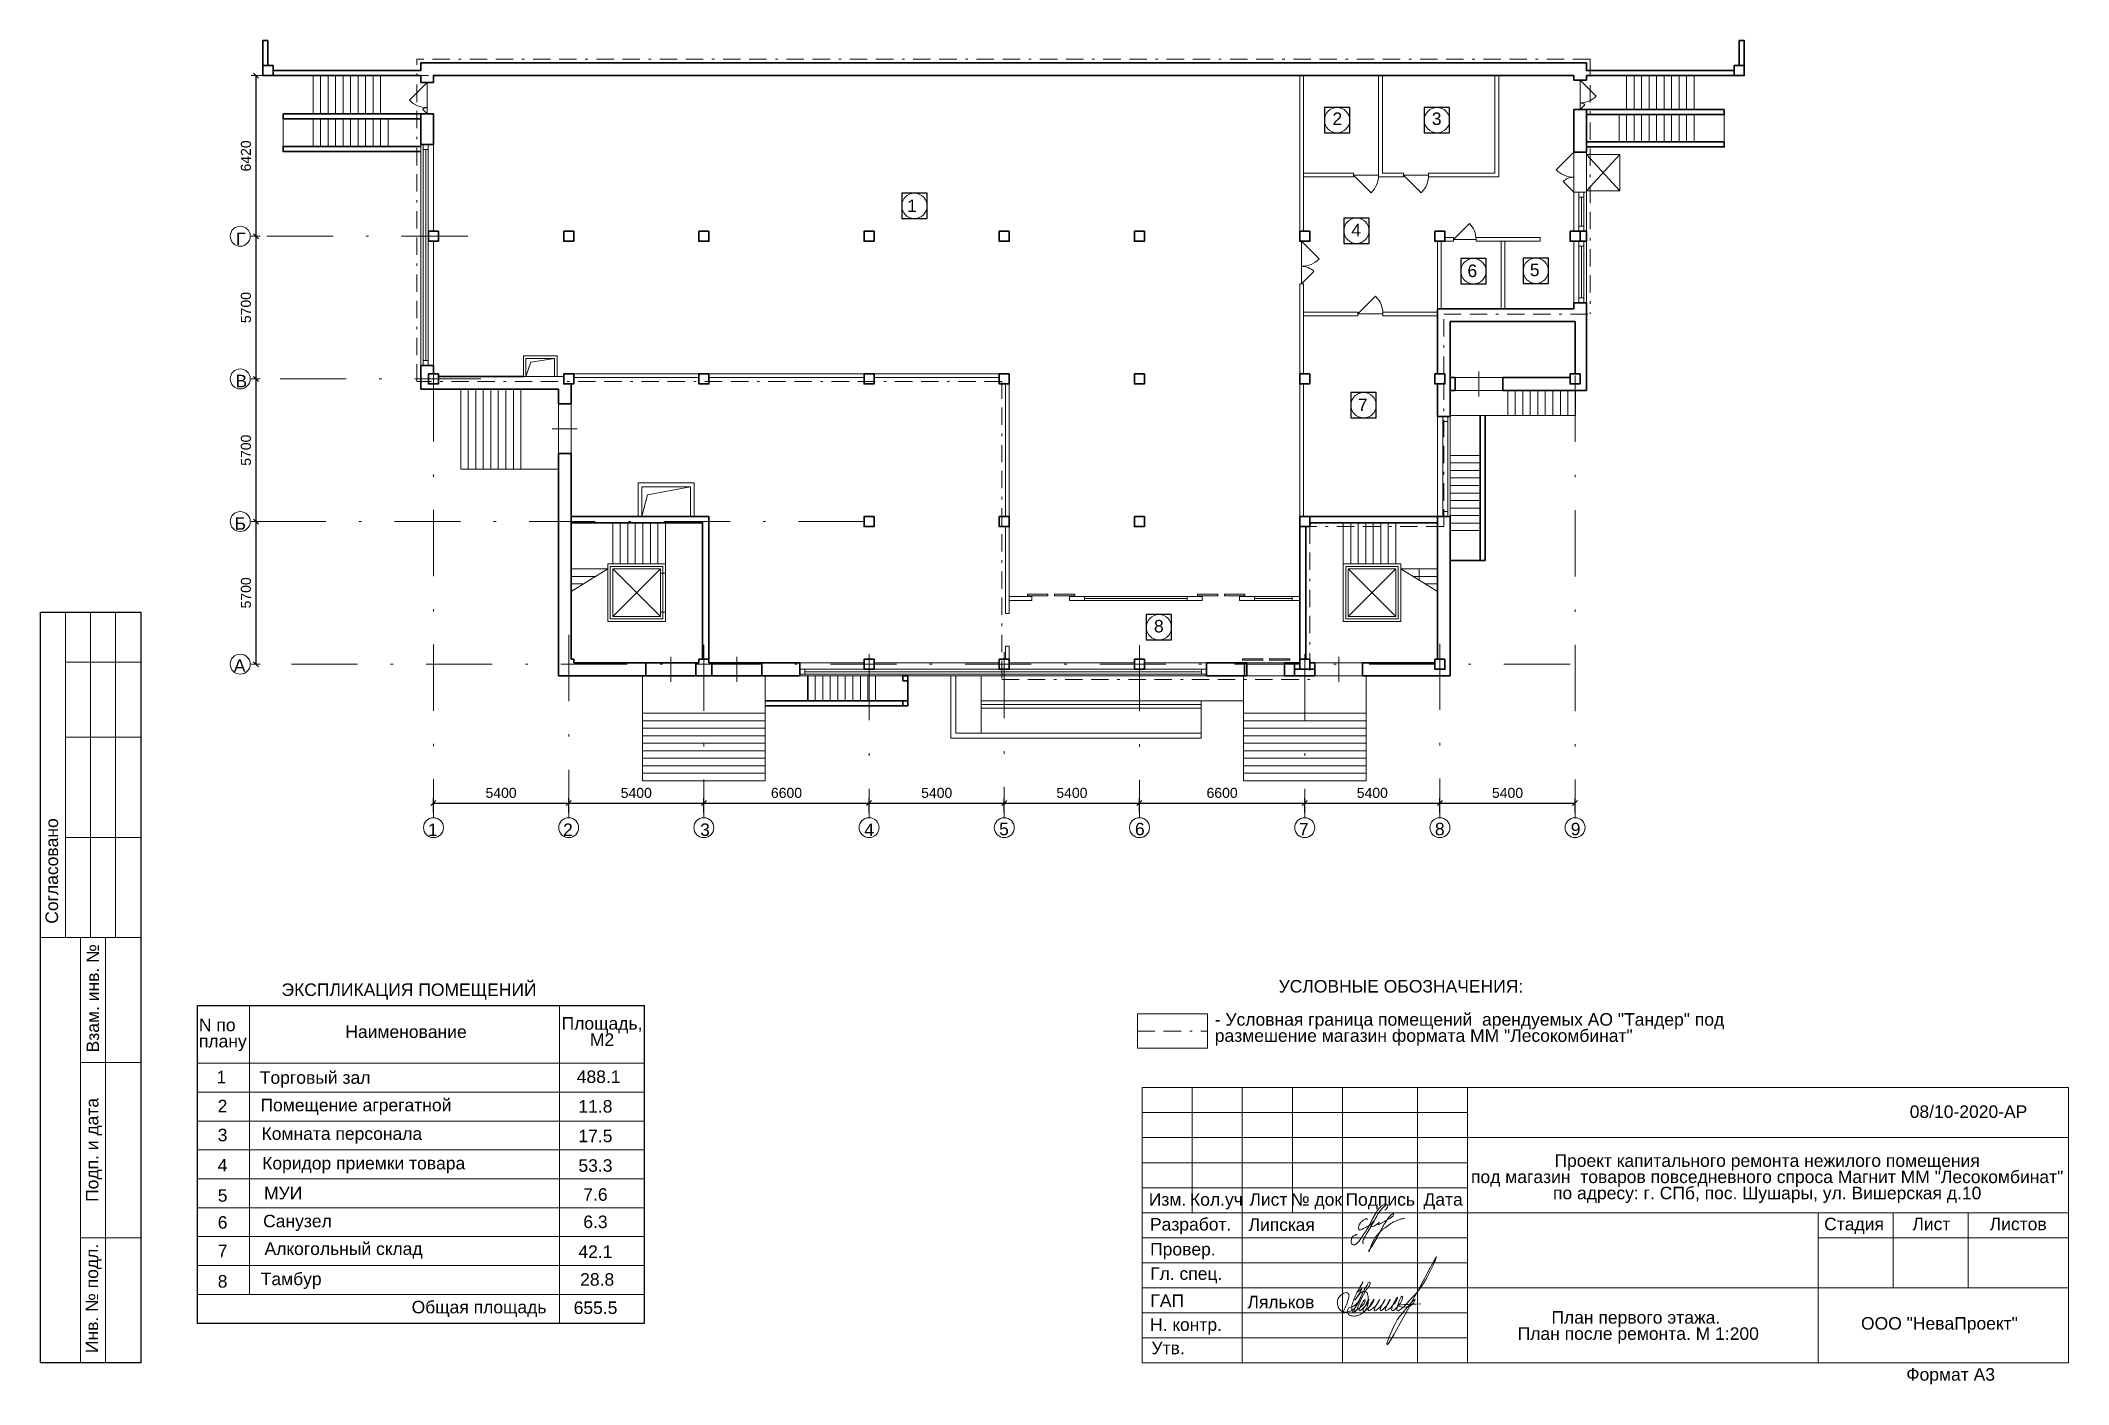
# Model space of a CAD drawing. Header units: metres. Extents: x 0 to 81, y 0.1 to 53.8.
import ezdxf
from ezdxf.enums import TextEntityAlignment as Align

# ---------------------------------------------------------------- set-up
doc = ezdxf.new("R2010")
doc.units = ezdxf.units.M
doc.header["$MEASUREMENT"] = 0
for name, pattern in [('( Border )', [1.751, 0.5, -0.25, 0.5, -0.25, 0.001, -0.25]), ('DGN Style 3', [4.621086, 3.300776, -1.32031]), ('DGN Style 4', [5.284542, 2.640621, -1.32031, 0.003301, -1.32031])]:
    doc.linetypes.add(name, pattern=pattern)
doc.layers.get('DEFPOINTS').update_dxf_attribs({"lineweight": 0})
doc.layers.add('Level 63', color=7, linetype='Continuous', lineweight=0)
doc.layers.add('YOLO_STAMP', color=1, linetype='Continuous')
doc.layers.add('YOLO_TABLE', color=1, linetype='Continuous')
doc.layers.add('Стена', color=7, linetype='Continuous', lineweight=53, true_color=0x2d2d2d)
doc.styles.get("Standard").update_dxf_attribs({"font": 'txt.shx'})
doc.styles.add('Style-Arial', font='arial.ttf')
doc.dimstyles.get("Standard").update_dxf_attribs({"dimtxt": 0.18, "dimasz": 0.18, "dimexe": 0.18, "dimexo": 0.0625, "dimgap": 0.09, "dimtad": 0, "dimtih": 1, "dimtoh": 1, "dimdec": 4, "dimzin": 0, "dimdsep": 46, "dimtxsty": 'Standard', "dimcen": 0.09, "dimadec": 0, "dimazin": 0, "dimtfac": 1, "dimtdec": 4, "dimtofl": 0, "dimtmove": 0, "dimatfit": 3, "dimfxl": 1, "dimtolj": 1, "dimtzin": 0, "dimarcsym": 0})

msp = doc.modelspace()

# ---------------------------------------------------------------- texts
at = {"color": 7, "linetype": 'Continuous', "lineweight": 0, "style": 'Style-Arial'}
for s, p in [('2', (51.79734535, 50.96578547)), ('3', (55.76341994, 50.96578547)), ('1', (34.8078651, 47.48421409)), ('4', (52.5494403, 46.51687418)), ('6', (57.18900457, 44.88844385)), ('5', (59.68018053, 44.92555)), ('7', (52.81088659, 39.53303314)), ('8', (44.66727086, 30.68878256)), ('1', (7.22203135, 12.67054882)), ('Торговый зал', (10.9661556, 12.65080244)), ('2', (7.26776306, 11.51322687)), ('Помещение агрегатной', (12.59724869, 11.55236341)), ('3', (7.27043074, 10.35590492)), ('Комната персонала', (12.03435456, 10.41227166)), ('4', (7.26928745, 9.14826463)), ('Коридор приемки товара', (12.90860347, 9.22985445)), ('5', (7.27233623, 7.94062433)), ('МУИ', (9.69090164, 8.03503645)), ('6', (7.27043074, 6.86269071)), ('Санузел', (10.26178422, 6.91814137)), ('7', (7.27043074, 5.71982132)), ('Алкогольный склад', (12.10271815, 5.81157006)), ('8', (7.27081184, 4.50786343)), ('Тамбур', (10.00989307, 4.60526171)), ('Общая площадь ', (17.61183784, 3.47979762))]:
    msp.add_text(s, height=0.5, dxfattribs=at).set_placement(p, align=Align.TOP_CENTER)
at = {"color": 7, "lineweight": 13, "style": 'Style-Arial'}
for s, p in [('ЭКСПЛИКАЦИЯ ПОМЕЩЕНИЙ ', (9.62409459, 16.16106646)), ('Ляльков', (48.20682877, 3.68008378))]:
    msp.add_text(s, height=0.5, dxfattribs=at).set_placement(p, align=Align.TOP_LEFT)
at = {"color": 7, "linetype": 'Continuous', "lineweight": 30, "char_height": 0.5, "attachment_point": 5, "line_spacing_factor": 0.6, "style": 'Style-Arial'}
for s, insert in [('Г', (7.99724499, 45.91753163)), ('В', (8.01736886, 40.23450566)), ('Б', (7.97606196, 34.53994677)), ('А', (7.95366848, 28.86357355)), ('1', (15.66570642, 22.30240971)), ('2', (21.06570642, 22.30240971)), ('3', (26.54097695, 22.30240971)), ('4', (33.09813336, 22.30240971)), ('5', (38.48259407, 22.32831775)), ('6', (43.90678258, 22.32831775)), ('7', (50.45961964, 22.32831775)), ('8', (55.88988865, 22.32831775)), ('9', (61.31419993, 22.32831775))]:
    msp.add_mtext(s, dxfattribs=dict(at, insert=insert))
at = {"color": 18, "linetype": 'Continuous', "lineweight": 0, "true_color": 0x000000, "insert": (54.33768953, 16.04518137), "char_height": 0.5, "attachment_point": 5, "line_spacing_factor": 0.6, "style": 'Style-Arial'}
msp.add_mtext('УСЛОВНЫЕ ОБОЗНАЧЕНИЯ:\\P', dxfattribs=at)
at = {"color": 7, "linetype": 'Continuous', "lineweight": 13, "char_height": 0.5, "style": 'Style-Arial'}
for s, insert, attachment_point, line_spacing_factor in [('N по \\Pплану', (6.32534818, 14.75338368), 1, 0.776524), ('Наименование', (12.17357095, 14.48272224), 1, 0.6), ('Проект капитального ремонта нежилого помещения \\Pпод магазин  товаров повседневного спроса Магнит ММ "Лесокомбинат"\\Pпо адресу: г. СПб, пос. Шушары, ул. Вишерская д.10', (68.96593594, 8.35968777), 5, 0.776524)]:
    msp.add_mtext(s, dxfattribs=dict(at, insert=insert, attachment_point=attachment_point, line_spacing_factor=line_spacing_factor))
at = {"color": 7, "linetype": 'Continuous', "lineweight": 0, "char_height": 0.5, "line_spacing_factor": 0.776524, "style": 'Style-Arial'}
for s, insert, attachment_point in [('Площадь,\\PМ2', (22.42686762, 14.81478911), 2), ('План первого этажа. \\P План после ремонта. М 1:200', (63.7205704, 2.4188131), 5)]:
    msp.add_mtext(s, dxfattribs=dict(at, insert=insert, attachment_point=attachment_point))
at = {"color": 7, "linetype": 'DGN Style 3', "lineweight": 13, "insert": (46.90184822, 14.97420007), "char_height": 0.5, "attachment_point": 1, "line_spacing_factor": 0.776524, "style": 'Style-Arial'}
msp.add_mtext('- Условная граница помещений  арендуемых АО "Тандер" под \\Pразмешение магазин формата ММ "Лесокомбинат"', dxfattribs=at)
at = {"layer": 'Level 63', "color": 7, "linetype": 'Continuous', "lineweight": 0, "style": 'Style-Arial'}
for s, p in [('Согласовано', (0.448821, 20.65485914)), ('Взам. инв. №', (2.08538927, 15.5687358)), ('Подп. и дата', (2.05961641, 9.50914841)), ('Инв. № подл.', (2.05068716, 3.57331281))]:
    msp.add_text(s, height=0.50004, rotation=90, dxfattribs=at).set_placement(p, align=Align.MIDDLE_CENTER)
for s, p in [('08/10-2020-АР', (74.66009516, 11.28844125)), ('Липская', (48.25019749, 6.77296844))]:
    msp.add_text(s, height=0.5, dxfattribs=at).set_placement(p, align=Align.TOP_LEFT)
for s, p in [('Изм.', (45.01412707, 7.53003541)), ('Кол.уч', (46.96876734, 7.53003541)), ('Лист', (49.04556269, 7.53003541)), ('№ док', (50.9633653, 7.53003541)), ('Подпись', (53.51136395, 7.53003541)), ('Дата', (56.02231818, 7.53003541)), ('Разработ.', (45.93792344, 6.53811079)), ('Стадия', (72.4369209, 6.55003541)), ('Лист', (75.52556269, 6.55003541)), ('Листов', (78.99254479, 6.55003541)), ('Провер.', (45.62864912, 5.54264866)), ('Гл. спец.', (45.76119526, 4.56818905)), ('ГАП', (45.00241841, 3.4851821)), ('Н. контр.', (45.75099346, 2.53003541)), ('ООО "НеваПроект"', (75.84592016, 2.57901309)), ('Утв.', (45.0390979, 1.59641561)), ('Формат А3', (76.29475359, 0.5384737))]:
    msp.add_text(s, height=0.5, dxfattribs=at).set_placement(p, align=Align.MIDDLE_CENTER)
at = {"layer": 'Стена', "color": 7, "linetype": 'Continuous', "lineweight": 0, "style": 'Style-Arial'}
for s, p in [('488.1', (22.29157609, 12.68542287)), ('11.8', (22.16374226, 11.50076022)), ('17.5', (22.16374226, 10.31892937)), ('53.3', (22.16374226, 9.13709853)), ('7.6', (22.16374226, 7.97799521)), ('6.3', (22.16374226, 6.88707443)), ('42.1', (22.16374226, 5.69387983)), ('28.8', (22.23319037, 4.58468675)), ('655.5', (22.1672176, 3.45348014))]:
    msp.add_text(s, height=0.5, dxfattribs=at).set_placement(p, align=Align.TOP_CENTER)

# ---------------------------------------------------------------- blocks, each defined once
blk = doc.blocks.new('_Oblique')
at = {"color": 0, "linetype": 'ByBlock', "lineweight": -2}
blk.add_line((0.5, 0.5), (-0.5, -0.5), dxfattribs=at)
blk = doc.blocks.new('*D15')
at = {"color": 5, "linetype": 'Continuous', "lineweight": 0, "transparency": 16777216}
for p, q in [((8.775, 34.619), (8.408, 34.619)), ((8.773, 28.919), (8.408, 28.919))]:
    blk.add_line(p, q, dxfattribs=at)
at = {"color": 0, "linetype": 'Continuous', "lineweight": -2, "transparency": 16777216}
blk.add_line((8.608, 28.919), (8.608, 34.619), dxfattribs=at)
at = {"layer": 'DEFPOINTS', "color": 0, "linetype": 'Continuous', "lineweight": 0, "transparency": 16777216}
for p in [(8.608, 34.619), (8.975, 34.619), (8.973, 28.919)]:
    blk.add_point(p, dxfattribs=at)
at = {"color": 0, "linetype": 'Continuous', "lineweight": -2, "transparency": 16777216, "xscale": 0.2, "yscale": 0.2, "zscale": 0.2}
for p, rotation in [((8.608, 34.619), 90), ((8.608, 28.919), 270)]:
    blk.add_blockref('_Oblique', p, dxfattribs=dict(at, rotation=rotation))
at = {"color": 0, "linetype": 'Continuous', "lineweight": 0, "transparency": 16777216, "insert": (8.204, 31.769), "char_height": 0.4, "attachment_point": 5, "rotation": 90, "style": 'Style-Arial'}
blk.add_mtext('5700', dxfattribs=at)
blk = doc.blocks.new('*D16')
at = {"color": 5, "linetype": 'Continuous', "lineweight": 0, "transparency": 16777216}
for p, q in [((8.775, 40.319), (8.408, 40.319)), ((8.775, 34.619), (8.408, 34.619))]:
    blk.add_line(p, q, dxfattribs=at)
at = {"color": 0, "linetype": 'Continuous', "lineweight": -2, "transparency": 16777216}
blk.add_line((8.608, 34.619), (8.608, 40.319), dxfattribs=at)
at = {"layer": 'DEFPOINTS', "color": 0, "linetype": 'Continuous', "lineweight": 0, "transparency": 16777216}
for p in [(8.608, 40.319), (8.975, 40.319), (8.975, 34.619)]:
    blk.add_point(p, dxfattribs=at)
at = {"color": 0, "linetype": 'Continuous', "lineweight": -2, "transparency": 16777216, "xscale": 0.2, "yscale": 0.2, "zscale": 0.2}
for p, rotation in [((8.608, 40.319), 90), ((8.608, 34.619), 270)]:
    blk.add_blockref('_Oblique', p, dxfattribs=dict(at, rotation=rotation))
at = {"color": 0, "linetype": 'Continuous', "lineweight": 0, "transparency": 16777216, "insert": (8.204, 37.469), "char_height": 0.4, "attachment_point": 5, "rotation": 90, "style": 'Style-Arial'}
blk.add_mtext('5700', dxfattribs=at)
blk = doc.blocks.new('*D17')
at = {"color": 5, "linetype": 'Continuous', "lineweight": 0, "transparency": 16777216}
for p, q in [((8.778, 46.019), (8.408, 46.019)), ((8.775, 40.319), (8.408, 40.319))]:
    blk.add_line(p, q, dxfattribs=at)
at = {"color": 0, "linetype": 'Continuous', "lineweight": -2, "transparency": 16777216}
blk.add_line((8.608, 40.319), (8.608, 46.019), dxfattribs=at)
at = {"layer": 'DEFPOINTS', "color": 0, "linetype": 'Continuous', "lineweight": 0, "transparency": 16777216}
for p in [(8.608, 46.019), (8.978, 46.019), (8.975, 40.319)]:
    blk.add_point(p, dxfattribs=at)
at = {"color": 0, "linetype": 'Continuous', "lineweight": -2, "transparency": 16777216, "xscale": 0.2, "yscale": 0.2, "zscale": 0.2}
for p, rotation in [((8.608, 46.019), 90), ((8.608, 40.319), 270)]:
    blk.add_blockref('_Oblique', p, dxfattribs=dict(at, rotation=rotation))
at = {"color": 0, "linetype": 'Continuous', "lineweight": 0, "transparency": 16777216, "insert": (8.204, 43.169), "char_height": 0.4, "attachment_point": 5, "rotation": 90, "style": 'Style-Arial'}
blk.add_mtext('5700', dxfattribs=at)
blk = doc.blocks.new('*D18')
at = {"color": 5, "linetype": 'Continuous', "lineweight": 0, "transparency": 16777216}
for p, q in [((15.495, 52.439), (8.408, 52.439)), ((8.778, 46.019), (8.408, 46.019))]:
    blk.add_line(p, q, dxfattribs=at)
at = {"color": 0, "linetype": 'Continuous', "lineweight": -2, "transparency": 16777216}
blk.add_line((8.608, 46.019), (8.608, 52.439), dxfattribs=at)
at = {"layer": 'DEFPOINTS', "color": 0, "linetype": 'Continuous', "lineweight": 0, "transparency": 16777216}
for p in [(8.608, 52.439), (15.695, 52.439), (8.978, 46.019)]:
    blk.add_point(p, dxfattribs=at)
at = {"color": 0, "linetype": 'Continuous', "lineweight": -2, "transparency": 16777216, "xscale": 0.2, "yscale": 0.2, "zscale": 0.2}
for p, rotation in [((8.608, 52.439), 90), ((8.608, 46.019), 270)]:
    blk.add_blockref('_Oblique', p, dxfattribs=dict(at, rotation=rotation))
at = {"color": 0, "linetype": 'Continuous', "lineweight": 0, "transparency": 16777216, "insert": (8.204, 49.229), "char_height": 0.4, "attachment_point": 5, "rotation": 90, "style": 'Style-Arial'}
blk.add_mtext('6420', dxfattribs=at)
blk = doc.blocks.new('*D19')
at = {"color": 0, "linetype": 'Continuous', "lineweight": -2, "transparency": 16777216}
for p, q in [((15.695, 22.986), (15.695, 23.569)), ((21.095, 22.986), (21.095, 23.569)), ((15.695, 23.369), (21.095, 23.369))]:
    blk.add_line(p, q, dxfattribs=at)
at = {"layer": 'DEFPOINTS', "color": 0, "linetype": 'Continuous', "lineweight": 0, "transparency": 16777216}
for p in [(15.695, 22.786), (21.095, 23.369), (21.095, 22.786)]:
    blk.add_point(p, dxfattribs=at)
at = {"color": 0, "linetype": 'Continuous', "lineweight": -2, "transparency": 16777216, "xscale": 0.2, "yscale": 0.2, "zscale": 0.2, "rotation": 180}
blk.add_blockref('_Oblique', (15.695, 23.369), dxfattribs=at)
at = {"color": 0, "linetype": 'Continuous', "lineweight": -2, "transparency": 16777216, "xscale": 0.2, "yscale": 0.2, "zscale": 0.2}
blk.add_blockref('_Oblique', (21.095, 23.369), dxfattribs=at)
at = {"color": 0, "linetype": 'Continuous', "lineweight": 0, "transparency": 16777216, "insert": (18.395, 23.774), "char_height": 0.4, "attachment_point": 5, "style": 'Style-Arial'}
blk.add_mtext('5400', dxfattribs=at)
blk = doc.blocks.new('*D20')
at = {"color": 0, "linetype": 'Continuous', "lineweight": -2, "transparency": 16777216}
for p, q in [((21.095, 22.986), (21.095, 23.569)), ((26.495, 22.986), (26.495, 23.569)), ((21.095, 23.369), (26.495, 23.369))]:
    blk.add_line(p, q, dxfattribs=at)
at = {"layer": 'DEFPOINTS', "color": 0, "linetype": 'Continuous', "lineweight": 0, "transparency": 16777216}
for p in [(21.095, 22.786), (26.495, 23.369), (26.495, 22.786)]:
    blk.add_point(p, dxfattribs=at)
at = {"color": 0, "linetype": 'Continuous', "lineweight": -2, "transparency": 16777216, "xscale": 0.2, "yscale": 0.2, "zscale": 0.2, "rotation": 180}
blk.add_blockref('_Oblique', (21.095, 23.369), dxfattribs=at)
at = {"color": 0, "linetype": 'Continuous', "lineweight": -2, "transparency": 16777216, "xscale": 0.2, "yscale": 0.2, "zscale": 0.2}
blk.add_blockref('_Oblique', (26.495, 23.369), dxfattribs=at)
at = {"color": 0, "linetype": 'Continuous', "lineweight": 0, "transparency": 16777216, "insert": (23.795, 23.774), "char_height": 0.4, "attachment_point": 5, "style": 'Style-Arial'}
blk.add_mtext('5400', dxfattribs=at)
blk = doc.blocks.new('*D21')
at = {"color": 0, "linetype": 'Continuous', "lineweight": -2, "transparency": 16777216}
for p, q in [((26.495, 22.986), (26.495, 23.569)), ((33.095, 22.986), (33.095, 23.569)), ((26.495, 23.369), (33.095, 23.369))]:
    blk.add_line(p, q, dxfattribs=at)
at = {"layer": 'DEFPOINTS', "color": 0, "linetype": 'Continuous', "lineweight": 0, "transparency": 16777216}
for p in [(26.495, 22.786), (33.095, 23.369), (33.095, 22.786)]:
    blk.add_point(p, dxfattribs=at)
at = {"color": 0, "linetype": 'Continuous', "lineweight": -2, "transparency": 16777216, "xscale": 0.2, "yscale": 0.2, "zscale": 0.2, "rotation": 180}
blk.add_blockref('_Oblique', (26.495, 23.369), dxfattribs=at)
at = {"color": 0, "linetype": 'Continuous', "lineweight": -2, "transparency": 16777216, "xscale": 0.2, "yscale": 0.2, "zscale": 0.2}
blk.add_blockref('_Oblique', (33.095, 23.369), dxfattribs=at)
at = {"color": 0, "linetype": 'Continuous', "lineweight": 0, "transparency": 16777216, "insert": (29.795, 23.774), "char_height": 0.4, "attachment_point": 5, "style": 'Style-Arial'}
blk.add_mtext('6600', dxfattribs=at)
blk = doc.blocks.new('*D22')
at = {"color": 0, "linetype": 'Continuous', "lineweight": -2, "transparency": 16777216}
for p, q in [((33.095, 22.986), (33.095, 23.569)), ((38.495, 22.986), (38.495, 23.569)), ((33.095, 23.369), (38.495, 23.369))]:
    blk.add_line(p, q, dxfattribs=at)
at = {"layer": 'DEFPOINTS', "color": 0, "linetype": 'Continuous', "lineweight": 0, "transparency": 16777216}
for p in [(33.095, 22.786), (38.495, 23.369), (38.495, 22.786)]:
    blk.add_point(p, dxfattribs=at)
at = {"color": 0, "linetype": 'Continuous', "lineweight": -2, "transparency": 16777216, "xscale": 0.2, "yscale": 0.2, "zscale": 0.2, "rotation": 180}
blk.add_blockref('_Oblique', (33.095, 23.369), dxfattribs=at)
at = {"color": 0, "linetype": 'Continuous', "lineweight": -2, "transparency": 16777216, "xscale": 0.2, "yscale": 0.2, "zscale": 0.2}
blk.add_blockref('_Oblique', (38.495, 23.369), dxfattribs=at)
at = {"color": 0, "linetype": 'Continuous', "lineweight": 0, "transparency": 16777216, "insert": (35.795, 23.774), "char_height": 0.4, "attachment_point": 5, "style": 'Style-Arial'}
blk.add_mtext('5400', dxfattribs=at)
blk = doc.blocks.new('*D23')
at = {"color": 0, "linetype": 'Continuous', "lineweight": -2, "transparency": 16777216}
for p, q in [((38.495, 22.986), (38.495, 23.569)), ((43.895, 22.986), (43.895, 23.569)), ((38.495, 23.369), (43.895, 23.369))]:
    blk.add_line(p, q, dxfattribs=at)
at = {"layer": 'DEFPOINTS', "color": 0, "linetype": 'Continuous', "lineweight": 0, "transparency": 16777216}
for p in [(38.495, 22.786), (43.895, 23.369), (43.895, 22.786)]:
    blk.add_point(p, dxfattribs=at)
at = {"color": 0, "linetype": 'Continuous', "lineweight": -2, "transparency": 16777216, "xscale": 0.2, "yscale": 0.2, "zscale": 0.2, "rotation": 180}
blk.add_blockref('_Oblique', (38.495, 23.369), dxfattribs=at)
at = {"color": 0, "linetype": 'Continuous', "lineweight": -2, "transparency": 16777216, "xscale": 0.2, "yscale": 0.2, "zscale": 0.2}
blk.add_blockref('_Oblique', (43.895, 23.369), dxfattribs=at)
at = {"color": 0, "linetype": 'Continuous', "lineweight": 0, "transparency": 16777216, "insert": (41.195, 23.774), "char_height": 0.4, "attachment_point": 5, "style": 'Style-Arial'}
blk.add_mtext('5400', dxfattribs=at)
blk = doc.blocks.new('*D24')
at = {"color": 0, "linetype": 'Continuous', "lineweight": -2, "transparency": 16777216}
for p, q in [((43.895, 22.986), (43.895, 23.569)), ((50.495, 22.986), (50.495, 23.569)), ((43.895, 23.369), (50.495, 23.369))]:
    blk.add_line(p, q, dxfattribs=at)
at = {"layer": 'DEFPOINTS', "color": 0, "linetype": 'Continuous', "lineweight": 0, "transparency": 16777216}
for p in [(43.895, 22.786), (50.495, 23.369), (50.495, 22.786)]:
    blk.add_point(p, dxfattribs=at)
at = {"color": 0, "linetype": 'Continuous', "lineweight": -2, "transparency": 16777216, "xscale": 0.2, "yscale": 0.2, "zscale": 0.2, "rotation": 180}
blk.add_blockref('_Oblique', (43.895, 23.369), dxfattribs=at)
at = {"color": 0, "linetype": 'Continuous', "lineweight": -2, "transparency": 16777216, "xscale": 0.2, "yscale": 0.2, "zscale": 0.2}
blk.add_blockref('_Oblique', (50.495, 23.369), dxfattribs=at)
at = {"color": 0, "linetype": 'Continuous', "lineweight": 0, "transparency": 16777216, "insert": (47.195, 23.774), "char_height": 0.4, "attachment_point": 5, "style": 'Style-Arial'}
blk.add_mtext('6600', dxfattribs=at)
blk = doc.blocks.new('*D25')
at = {"color": 0, "linetype": 'Continuous', "lineweight": -2, "transparency": 16777216}
for p, q in [((50.495, 22.986), (50.495, 23.569)), ((55.895, 22.986), (55.895, 23.569)), ((50.495, 23.369), (55.895, 23.369))]:
    blk.add_line(p, q, dxfattribs=at)
at = {"layer": 'DEFPOINTS', "color": 0, "linetype": 'Continuous', "lineweight": 0, "transparency": 16777216}
for p in [(50.495, 22.786), (55.895, 23.369), (55.895, 22.786)]:
    blk.add_point(p, dxfattribs=at)
at = {"color": 0, "linetype": 'Continuous', "lineweight": -2, "transparency": 16777216, "xscale": 0.2, "yscale": 0.2, "zscale": 0.2, "rotation": 180}
blk.add_blockref('_Oblique', (50.495, 23.369), dxfattribs=at)
at = {"color": 0, "linetype": 'Continuous', "lineweight": -2, "transparency": 16777216, "xscale": 0.2, "yscale": 0.2, "zscale": 0.2}
blk.add_blockref('_Oblique', (55.895, 23.369), dxfattribs=at)
at = {"color": 0, "linetype": 'Continuous', "lineweight": 0, "transparency": 16777216, "insert": (53.195, 23.774), "char_height": 0.4, "attachment_point": 5, "style": 'Style-Arial'}
blk.add_mtext('5400', dxfattribs=at)
blk = doc.blocks.new('*D26')
at = {"color": 0, "linetype": 'Continuous', "lineweight": -2, "transparency": 16777216}
for p, q in [((55.895, 22.986), (55.895, 23.569)), ((61.295, 22.986), (61.295, 23.569)), ((55.895, 23.369), (61.295, 23.369))]:
    blk.add_line(p, q, dxfattribs=at)
at = {"layer": 'DEFPOINTS', "color": 0, "linetype": 'Continuous', "lineweight": 0, "transparency": 16777216}
for p in [(55.895, 22.786), (61.295, 23.369), (61.295, 22.786)]:
    blk.add_point(p, dxfattribs=at)
at = {"color": 0, "linetype": 'Continuous', "lineweight": -2, "transparency": 16777216, "xscale": 0.2, "yscale": 0.2, "zscale": 0.2, "rotation": 180}
blk.add_blockref('_Oblique', (55.895, 23.369), dxfattribs=at)
at = {"color": 0, "linetype": 'Continuous', "lineweight": -2, "transparency": 16777216, "xscale": 0.2, "yscale": 0.2, "zscale": 0.2}
blk.add_blockref('_Oblique', (61.295, 23.369), dxfattribs=at)
at = {"color": 0, "linetype": 'Continuous', "lineweight": 0, "transparency": 16777216, "insert": (58.595, 23.774), "char_height": 0.4, "attachment_point": 5, "style": 'Style-Arial'}
blk.add_mtext('5400', dxfattribs=at)
blk = doc.blocks.new('*U29')
at = {"color": 5, "linetype": 'Continuous', "lineweight": 0}
for points, knots in [([(0.306, 0.776), (0.338, 0.808), (0.397, 0.875), (0.429, 0.933), (0.429, 0.965), (0.42, 1.007), (0.389, 1.038), (0.332, 1.045), (0.263, 1.027), (0.213, 1.007), (0.118, 0.929), (0.06, 0.874), (-0.031, 0.753), (-0.11, 0.623), (-0.214, 0.445), (-0.303, 0.264), (-0.383, 0.11), (-0.478, -0.059), (-0.639, -0.303), (-0.752, -0.465), (-0.872, -0.638), (-0.988, -0.735), (-1.017, -0.735), (-1.061, -0.743), (-1.139, -0.715), (-1.158, -0.689), (-1.176, -0.645), (-1.176, -0.576), (-1.169, -0.519), (-1.149, -0.433), (-1.081, -0.354), (-1.035, -0.336), (-0.993, -0.308), (-0.956, -0.297), (-0.92, -0.293), (-0.909, -0.307), (-0.916, -0.318)], [0, 0, 0, 0, 0.032258, 0.064516, 0.096774, 0.129032, 0.16129, 0.193548, 0.225806, 0.258065, 0.290323, 0.322581, 0.354839, 0.387097, 0.419355, 0.451613, 0.483871, 0.516129, 0.548387, 0.580645, 0.612903, 0.645161, 0.677419, 0.709677, 0.741935, 0.774194, 0.806452, 0.83871, 0.870968, 0.903226, 0.935484, 0.967742, 0.983871, 0.991935, 0.995968, 1, 1, 1, 1]), ([(0.324, 0.97), (0.325, 0.97), (0.327, 0.977), (0.319, 0.976), (0.313, 0.973), (0.304, 0.967), (0.289, 0.95), (0.206, 0.881), (0.152, 0.82), (0.093, 0.753), (-0.006, 0.617), (-0.174, 0.288), (-0.312, 0.065), (-0.539, -0.325), (-0.642, -0.514), (-0.687, -0.643), (-0.64, -0.686)], [0, 0, 0, 0, 0.005306, 0.009091, 0.012718, 0.03509, 0.04357, 0.143713, 0.287425, 0.431138, 0.57485, 0.718563, 0.862275, 0.934132, 0.97006, 1, 1, 1, 1])]:
    blk.add_open_spline(points, degree=3, knots=knots, dxfattribs=at)
blk.add_open_spline([(-0.466, 0.375), (-0.477, 0.405), (-0.522, 0.405), (-0.564, 0.389), (-0.626, 0.36), (-0.677, 0.321), (-0.751, 0.252), (-0.803, 0.178), (-0.835, 0.121), (-0.851, 0.046), (-0.851, -0.036), (-0.83, -0.076), (-0.798, -0.084), (-0.77, -0.084), (-0.711, -0.062), (-0.657, -0.037), (-0.529, 0.033), (-0.308, 0.141), (-0.219, 0.237), (-0.169, 0.317), (-0.193, 0.317), (-0.298, 0.134), (-0.31, 0.076), (-0.31, 0.056), (-0.266, 0.056), (-0.23, 0.056), (-0.158, 0.094), (-0.083, 0.14), (-0.024, 0.179), (0.022, 0.211), (0.057, 0.251), (0.057, 0.266), (0.032, 0.232), (0.004, 0.173), (-0.002, 0.145), (0.03, 0.145), (0.108, 0.188), (0.241, 0.256), (0.325, 0.302), (0.438, 0.365), (0.547, 0.44), (0.612, 0.48), (0.654, 0.521), (0.679, 0.566), (0.679, 0.617), (0.679, 0.634), (0.648, 0.626), (0.594, 0.589), (0.512, 0.517), (0.448, 0.428), (0.37, 0.31), (0.317, 0.235), (0.239, 0.11), (0.158, -0.046), (0.088, -0.178), (-0.026, -0.403), (-0.22, -0.74), (-0.324, -0.893), (-0.414, -0.996), (-0.414, -1.046), (-0.377, -1.018), (-0.317, -0.817), (-0.236, -0.634), (-0.15, -0.464), (-0.087, -0.376), (0.011, -0.254), (0.138, -0.127), (0.215, -0.06), (0.339, 0.033), (0.462, 0.119), (0.577, 0.204), (0.723, 0.281), (0.876, 0.347), (1.008, 0.391), (1.08, 0.409), (1.176, 0.43)], degree=3, dxfattribs=at)

# ---------------------------------------------------------------- dimensions: what is measured, and where the dimension line sits
at = {"color": 5, "linetype": 'Continuous', "lineweight": 0}
for base, p1, p2, picture, middle in [((8.60838808, 52.43918145), (8.97849037, 46.01918145), (15.69473406, 52.43918145), '*D18', (8.20415889, 49.22918145)), ((8.60838808, 46.01918145), (8.97474037, 40.31918145), (8.97849037, 46.01918145), '*D17', (8.20415889, 43.16918145)), ((8.60838808, 40.31918145), (8.97474037, 34.61918145), (8.97474037, 40.31918145), '*D16', (8.20415889, 37.46918145)), ((8.60838808, 34.61918145), (8.97349037, 28.91918145), (8.97474037, 34.61918145), '*D15', (8.20415889, 31.76918145))]:
    dim = msp.add_linear_dim(base=base, p1=p1, p2=p2, angle=90, dimstyle='Standard', override={"dimtxt": 0.4, "dimasz": 0.2, "dimexe": 0.2, "dimexo": 0.2, "dimgap": 0.2, "dimtad": 1, "dimtih": 0, "dimtoh": 0, "dimlfac": 1000, "dimzin": 11, "dimtxsty": 'Style-Arial', "dimblk": 'Oblique', "dimclre": 5, "dimtolj": 0, "dimtzin": 11, "dimlwe": 0}, dxfattribs=at)
    dim.commit()
    dim.dimension.update_dxf_attribs({"geometry": picture, "text_midpoint": middle})
for base, p1, p2, picture, middle in [((21.09473406, 23.36931639), (15.69473406, 22.78591066), (21.09473406, 22.78591066), '*D19', (18.39473406, 23.77354559)), ((26.49473406, 23.36931639), (21.09473406, 22.78591066), (26.49473406, 22.78591066), '*D20', (23.79473406, 23.77354559)), ((33.09473406, 23.36931639), (26.49473406, 22.78591066), (33.09473406, 22.78591066), '*D21', (29.79473406, 23.77354559)), ((38.49473406, 23.36931639), (33.09473406, 22.78591066), (38.49473406, 22.78591066), '*D22', (35.79473406, 23.77354559)), ((43.89473406, 23.36931639), (38.49473406, 22.78591066), (43.89473406, 22.78591066), '*D23', (41.19473406, 23.77354559)), ((50.49473406, 23.36931639), (43.89473406, 22.78591066), (50.49473406, 22.78591066), '*D24', (47.19473406, 23.77354559)), ((55.89473406, 23.36931639), (50.49473406, 22.78591066), (55.89473406, 22.78591066), '*D25', (53.19473406, 23.77354559)), ((61.29473406, 23.36931639), (55.89473406, 22.78591066), (61.29473406, 22.78591066), '*D26', (58.59473406, 23.77354559))]:
    dim = msp.add_linear_dim(base=base, p1=p1, p2=p2, dimstyle='Standard', override={"dimtxt": 0.4, "dimasz": 0.2, "dimexe": 0.2, "dimexo": 0.2, "dimgap": 0.2, "dimtad": 1, "dimtih": 0, "dimtoh": 0, "dimlfac": 1000, "dimzin": 11, "dimtxsty": 'Style-Arial', "dimblk": 'Oblique', "dimtolj": 0, "dimtzin": 11}, dxfattribs=at)
    dim.commit()
    dim.dimension.update_dxf_attribs({"geometry": picture, "text_midpoint": middle})

# ---------------------------------------------------------------- linework, layer by layer
at = {"color": 1, "linetype": '( Border )', "lineweight": 13, "ltscale": 1.388889}
for p, q in [((61.89973406, 53.09918145), (15.03473406, 53.09918145)), ((15.03473406, 40.21918145), (15.03473406, 53.09918145)), ((61.89973406, 53.09918145), (61.89973406, 42.9079554)), ((56.0450819, 42.9079554), (61.89973406, 42.9079554)), ((56.0450819, 34.41918145), (56.0450819, 42.9079554)), ((38.39473406, 40.21918145), (15.03473406, 40.21918145)), ((38.39473406, 40.21918145), (38.39473406, 28.30918145)), ((50.69473406, 34.41918145), (50.69473406, 28.30918145)), ((56.0450819, 34.41918145), (50.69473406, 34.41918145)), ((38.39473406, 28.30918145), (50.69473406, 28.30918145)), ((43.81824364, 14.25700698), (46.6082197, 14.25700698))]:
    msp.add_line(p, q, dxfattribs=at)
at = {"color": 7, "linetype": 'Continuous', "lineweight": 30}
for p, q in [((61.74973406, 52.94918145), (15.18473406, 52.94918145)), ((15.18473406, 40.84918145), (15.18473406, 39.90918145))]:
    msp.add_line(p, q, dxfattribs=at)
at = {"color": 7, "linetype": 'Continuous', "lineweight": 0}
for p, q in [((15.43973406, 52.15918145), (14.73262728, 51.45207467)), ((15.43973406, 52.15918145), (15.43973406, 50.90918145)), ((15.26295737, 51.08595815), (15.43973406, 50.90918145)), ((67.24973406, 50.88918145), (67.24973406, 49.78918145)), ((15.38473406, 49.47918145), (15.38473406, 41.04918145)), ((52.44473406, 48.46418145), (53.44473406, 48.46418145)), ((52.44473406, 48.46418145), (53.15184084, 47.75707467)), ((54.44473406, 48.46418145), (55.44473406, 48.46418145)), ((54.44473406, 48.46418145), (55.15184084, 47.75707467)), ((56.43973406, 45.89418145), (57.07613017, 46.53057755)), ((50.36973406, 44.11918145), (50.36973406, 45.81918145)), ((50.36973406, 45.81918145), (51.07684084, 45.11207467)), ((56.43973406, 45.89418145), (57.33973406, 45.89418145)), ((61.54973406, 45.61918145), (61.54973406, 43.55918145)), ((50.86470881, 44.6141562), (50.36973406, 44.11918145)), ((52.61973406, 42.91418145), (53.32684084, 43.62128823)), ((52.61973406, 42.91418145), (53.61973406, 42.91418145)), ((45.79473406, 31.61918145), (41.69473406, 31.61918145)), ((48.49473406, 31.61918145), (49.99473406, 31.61918145)), ((4.0000314, 31.00001541), (4.0000314, 1.00001541)), ((45.79473406, 31.54418145), (41.69473406, 31.54418145)), ((45.79473406, 31.46918145), (41.69473406, 31.46918145)), ((49.99473406, 31.54418145), (48.49473406, 31.54418145)), ((48.49473406, 31.46918145), (49.99473406, 31.46918145)), ((30.52473406, 28.61918145), (46.37473406, 28.61918145)), ((6.2738689, 11.81950488), (24.10958135, 11.81950488)), ((81.0000314, 1.00001541), (81.0000314, 12.00001541)), ((6.2738689, 10.66450488), (24.10958135, 10.66450488)), ((6.2738689, 9.50950488), (24.10958135, 9.50950488)), ((6.2738689, 8.35450488), (24.10958135, 8.35450488)), ((6.2738689, 7.19950488), (24.10958135, 7.19950488)), ((6.2738689, 6.04450488), (24.10958135, 6.04450488)), ((6.2738689, 4.88950488), (24.10958135, 4.88950488)), ((6.2738689, 3.73450488), (24.10958135, 3.73450488)), ((44.0000314, 1.00001541), (81.0000314, 1.00001541))]:
    msp.add_line(p, q, dxfattribs=at)
at = {"color": 7, "linetype": 'Continuous', "lineweight": 13}
for p, q in [((50.29473406, 46.21918145), (50.29473406, 52.43918145)), ((50.44473406, 46.21918145), (50.44473406, 52.43918145)), ((53.44473406, 48.38918145), (53.44473406, 52.43918145)), ((53.59473406, 48.53918145), (53.59473406, 52.43918145)), ((58.09473406, 48.53918145), (58.09473406, 52.43918145)), ((58.24473406, 48.38918145), (58.24473406, 52.43918145)), ((50.44473406, 48.53918145), (52.44473406, 48.53918145)), ((50.44473406, 48.38918145), (52.44473406, 48.38918145)), ((52.44473406, 48.38918145), (52.44473406, 48.53918145)), ((53.44473406, 48.38918145), (54.44473406, 48.38918145)), ((53.59473406, 48.53918145), (54.44473406, 48.53918145)), ((54.44473406, 48.38918145), (54.44473406, 48.53918145)), ((55.44473406, 48.38918145), (55.44473406, 48.53918145)), ((55.44473406, 48.53918145), (58.09473406, 48.53918145)), ((55.44473406, 48.38918145), (58.24473406, 48.38918145)), ((15.69473406, 40.84918145), (15.69473406, 45.81918145)), ((56.09473406, 45.96918145), (56.43973406, 45.96918145)), ((56.09473406, 45.81918145), (56.43973406, 45.81918145)), ((57.33973406, 45.96918145), (59.89473406, 45.96918145)), ((57.33973406, 45.81918145), (59.89473406, 45.81918145)), ((59.89473406, 45.96918145), (59.89473406, 45.81918145)), ((50.29473406, 40.51918145), (50.29473406, 44.11918145)), ((50.44473406, 44.11918145), (50.29473406, 44.11918145)), ((50.44473406, 40.51918145), (50.44473406, 44.11918145)), ((50.44473406, 42.98918145), (52.61973406, 42.98918145)), ((52.61973406, 42.98918145), (52.61973406, 42.83918145)), ((53.61973406, 42.98918145), (53.61973406, 42.83918145)), ((53.61973406, 42.98918145), (55.79473406, 42.98918145)), ((50.44473406, 42.83918145), (52.61973406, 42.83918145)), ((53.61973406, 42.83918145), (55.79473406, 42.83918145)), ((38.29473406, 40.51918145), (21.29473406, 40.51918145)), ((26.29473406, 40.36918145), (21.29473406, 40.36918145)), ((32.89473406, 40.36918145), (26.69473406, 40.36918145)), ((38.29473406, 40.36918145), (33.29473406, 40.36918145)), ((38.54473406, 40.11918145), (38.54473406, 34.81918145)), ((38.69473406, 40.11918145), (38.69473406, 34.81918145)), ((50.29473406, 40.11918145), (50.29473406, 34.81918145)), ((50.44473406, 40.11918145), (50.44473406, 34.81918145)), ((38.54473406, 30.94418145), (38.54473406, 34.41918145)), ((38.69473406, 30.94418145), (38.69473406, 34.41918145)), ((38.69473406, 31.61918145), (39.59473406, 31.61918145)), ((39.59473406, 31.46918145), (39.59473406, 31.61918145)), ((41.09473406, 31.46918145), (41.09473406, 31.61918145)), ((41.09473406, 31.61918145), (41.69473406, 31.61918145)), ((41.69473406, 31.46918145), (41.69473406, 31.61918145)), ((45.79473406, 31.61918145), (45.79473406, 31.46918145)), ((45.79473406, 31.61918145), (46.39473406, 31.61918145)), ((46.39473406, 31.61918145), (46.39473406, 31.46918145)), ((47.89473406, 31.61918145), (47.89473406, 31.46918145)), ((47.89473406, 31.61918145), (48.49473406, 31.61918145)), ((48.49473406, 31.61918145), (48.49473406, 31.46918145)), ((49.99473406, 31.61918145), (49.99473406, 31.46918145)), ((49.99473406, 31.61918145), (50.29473406, 31.61918145)), ((38.69473406, 30.94418145), (38.54473406, 30.94418145)), ((38.69473406, 31.46918145), (39.59473406, 31.46918145)), ((41.09473406, 31.46918145), (41.69473406, 31.46918145)), ((45.79473406, 31.46918145), (46.39473406, 31.46918145)), ((47.89473406, 31.46918145), (48.49473406, 31.46918145)), ((49.99473406, 31.46918145), (50.29473406, 31.46918145)), ((38.54473406, 29.11918145), (38.54473406, 29.64418145)), ((38.69473406, 29.64418145), (38.54473406, 29.64418145)), ((38.69473406, 29.11918145), (38.69473406, 29.64418145)), ((6.2738689, 15.28450488), (24.10958135, 15.28450488)), ((6.2738689, 15.28450488), (6.2738689, 2.57950488)), ((8.34927556, 15.28450488), (8.34927556, 3.73450488)), ((20.7318906, 15.28450488), (20.7318906, 2.57950488)), ((24.10958135, 15.28450488), (24.10958135, 2.57950488)), ((6.2738689, 12.97450488), (24.10958135, 12.97450488)), ((6.2738689, 2.57950488), (24.10958135, 2.57950488))]:
    msp.add_line(p, q, dxfattribs=at)
at = {"color": 1, "linetype": 'DGN Style 4', "lineweight": 0}
for p, q in [((17.06412759, 46.01918145), (8.37508823, 46.01918145)), ((17.59061269, 40.31918145), (8.37508823, 40.31918145)), ((15.69473406, 40.46385111), (15.69473406, 22.78591066)), ((61.29473406, 40.45031196), (61.29473406, 22.78591066)), ((32.92006105, 34.61918145), (8.37508823, 34.61918145)), ((21.09473406, 30.08527329), (21.09473406, 22.78591066)), ((26.49473406, 29.69090598), (26.49473406, 22.78591066)), ((33.09473406, 29.32158384), (33.09473406, 22.78591066)), ((38.49473406, 29.3994909), (38.49473406, 22.78591066)), ((43.89473406, 29.67759847), (43.89473406, 22.78591066)), ((50.49473406, 29.31816889), (50.49473406, 22.78591066)), ((55.89473406, 29.73700454), (55.89473406, 22.78591066)), ((61.09473406, 28.91918145), (8.37508823, 28.91918145))]:
    msp.add_line(p, q, dxfattribs=at)
at = {"color": 7, "linetype": 'Continuous', "lineweight": 0, "flags": 128}
for points in [[(40.22853003, 31.64826056), (39.41627878, 31.64826056), (39.41627878, 31.71159759), (40.22853003, 31.71159759), (40.22853003, 31.64826056)], [(41.30708219, 31.64826056), (40.49483094, 31.64826056), (40.49483094, 31.71159759), (41.30708219, 31.71159759), (41.30708219, 31.64826056)], [(47.02853003, 31.64826056), (46.21627878, 31.64826056), (46.21627878, 31.71159759), (47.02853003, 31.71159759), (47.02853003, 31.64826056)], [(48.10708219, 31.64826056), (47.29483094, 31.64826056), (47.29483094, 31.71159759), (48.10708219, 31.71159759), (48.10708219, 31.64826056)], [(48.81853003, 29.07326056), (48.00627878, 29.07326056), (48.00627878, 29.13659759), (48.81853003, 29.13659759), (48.81853003, 29.07326056)], [(49.89708219, 29.07326056), (49.08483094, 29.07326056), (49.08483094, 29.13659759), (49.89708219, 29.13659759), (49.89708219, 29.07326056)]]:
    msp.add_lwpolyline(points, close=True, dxfattribs=at)
at = {"color": 7, "linetype": 'Continuous', "lineweight": 13, "flags": 128}
msp.add_lwpolyline([(43.81824364, 14.94472648), (46.6082197, 14.94472648), (46.6082197, 13.56928748), (43.81824364, 13.56928748), (43.81824364, 14.94472648)], close=True, dxfattribs=at)
at = {"color": 7, "linetype": 'Continuous', "lineweight": 0}
for centre in [(7.9761564, 46.01918145), (7.9761564, 40.31918145), (7.9761564, 34.61918145), (7.9761564, 28.91918145), (15.69473406, 22.38697884), (21.09473406, 22.38697884), (26.49473406, 22.38697884), (33.09473406, 22.38697884), (38.49473406, 22.38697884), (43.89473406, 22.38697884), (50.49473406, 22.38697884), (55.89473406, 22.38697884), (61.29473406, 22.38697884)]:
    msp.add_circle(centre, 0.39893182, dxfattribs=at)
for centre, radius, start, end in [((15.43973406, 52.15918145), 1, 225, 270), ((15.43973406, 50.90918145), 0.25, 90, 135), ((52.44473406, 48.46418145), 1, 315, 0), ((54.44473406, 48.46418145), 1, 315, 0), ((56.43973406, 45.89418145), 0.9, 0, 45), ((50.36973406, 45.81918145), 1, 270, 315), ((50.36973406, 44.11918145), 0.7, 45, 90), ((52.61973406, 42.91418145), 1, 0, 45)]:
    msp.add_arc(centre, radius, start, end, dxfattribs=at)
at = {"color": 5, "linetype": 'Continuous', "lineweight": 0}
msp.add_spline([(52.00124477, 2.97155109), (52.20657558, 3.44118672), (52.25694229, 3.62915784), (52.25694229, 3.73556567), (52.19448762, 3.79802034), (52.09592708, 3.79802034), (51.94123454, 3.70870856), (51.83172949, 3.56913192), (51.80282615, 3.48835524), (51.80282615, 3.35112203), (51.83692113, 3.22387784), (51.9225949, 3.10248254), (52.02111882, 3.04559973), (52.15464405, 3.02331349), (52.29074837, 3.05978253), (52.40770059, 3.11297478), (52.48791467, 3.17497434), (52.63064222, 3.42218571), (52.76303004, 3.69431272), (52.87048098, 3.91516827), (52.98293985, 4.10995274), (53.05736678, 4.21427457), (53.0920949, 4.22357994), (53.10548188, 4.17361906), (53.08345779, 4.09142406), (53.01851212, 4.00174365), (52.63605815, 3.26488242), (52.51452215, 3.05437589), (52.42349352, 3.00182049), (52.39914673, 3.04399038), (52.38784008, 3.08618736), (52.37285584, 3.23712873), (52.43910314, 3.484367), (52.6287873, 3.89775317), (52.82531163, 4.23814329), (52.6312042, 3.84351765), (52.75748905, 3.95470385), (52.49994461, 3.5086238), (52.70144535, 3.76967213), (52.84978736, 3.85531743), (52.96227906, 3.82517537), (53.01587629, 3.70491826), (53.031697, 3.51107726), (52.89013877, 3.06543728), (52.71460431, 2.93685972), (52.5854863, 2.88299317), (52.38707634, 2.87548897), (52.24951937, 2.93381117), (52.22448963, 2.97716394), (52.20937704, 3.07839316), (52.23691284, 3.18115814), (52.38834384, 3.2363267), (52.69414857, 3.51027345), (52.46316095, 3.05581648), (52.58207744, 3.12447294), (52.89055211, 3.43294761), (52.91479022, 3.52340548), (52.66445557, 3.08981314), (52.93038624, 3.29178425), (53.06710061, 3.5376037), (52.83239114, 3.07154802), (53.15612526, 3.32674257), (53.27304068, 3.5376037), (53.0266287, 3.10244795), (53.35885049, 3.31446177), (53.491807, 3.5376037), (53.27221941, 3.09790194), (53.61196464, 3.37089161), (53.70698687, 3.5376037), (53.50375382, 3.10430226), (53.89893688, 3.48838517), (53.90867731, 3.51281661), (53.71174083, 3.12819976), (54.20005783, 3.58212151), (54.20538826, 3.60201497), (53.95722066, 3.12109205), (54.39536136, 3.58230571), (54.39536136, 3.64019584), (54.17694358, 3.14452202), (54.77745325, 3.59423511), (55.4655708, 4.58038956), (55.73548078, 5.16143029), (53.78048083, 1.77527105), (54.14670595, 2.63923231), (54.59617615, 3.220416), (54.90246024, 3.5267001), (54.7912253, 3.33403554), (54.25109473, 3.26929596), (55.13649302, 3.35442388)], degree=3, dxfattribs=at)
at = {"layer": 'Level 63', "color": 7, "linetype": 'Continuous', "lineweight": 13}
for p, q in [((0.0000314, 31.00001541), (4.0000314, 31.00001541)), ((0.0000314, 31.00001541), (0.0000314, 18.00001541)), ((1.0000314, 31.00001541), (1.0000314, 18.00001541)), ((2.0000314, 31.00001541), (2.0000314, 18.00001541)), ((3.0000314, 31.00001541), (3.0000314, 18.00001541)), ((1.0000314, 29.00001541), (4.0000314, 29.00001541)), ((1.0000314, 26.00001541), (4.0000314, 26.00001541)), ((1.0000314, 22.00001541), (4.0000314, 22.00001541)), ((0.0000314, 18.00001541), (4.0000314, 18.00001541)), ((1.6000314, 18.00001541), (4.0000314, 18.00001541)), ((2.6000314, 1.00001541), (2.6000314, 18.00001541)), ((1.6000314, 13.00001541), (4.0000314, 13.00001541)), ((44.0000314, 12.00001541), (81.0000314, 12.00001541)), ((44.0000314, 12.00001541), (44.0000314, 1.00001541)), ((46.0000314, 12.00001541), (46.0000314, 7.00001541)), ((48.0000314, 12.00001541), (48.0000314, 1.00001541)), ((50.0000314, 12.00001541), (50.0000314, 7.00001541)), ((52.0000314, 12.00001541), (52.0000314, 1.00001541)), ((55.0000314, 12.00001541), (55.0000314, 1.00001541)), ((57.0000314, 12.00001541), (57.0000314, 1.00001541)), ((57.0000314, 10.00001541), (81.0000314, 10.00001541)), ((44.0000314, 8.00001541), (57.0000314, 8.00001541)), ((44.0000314, 7.00001541), (57.0000314, 7.00001541)), ((57.0000314, 7.00001541), (81.0000314, 7.00001541)), ((1.6000314, 6.00001541), (4.0000314, 6.00001541)), ((71.0000314, 6.00001541), (81.0000314, 6.00001541)), ((57.0000314, 4.00001541), (81.0000314, 4.00001541))]:
    msp.add_line(p, q, dxfattribs=at)
at = {"layer": 'Level 63', "color": 7, "linetype": 'Continuous', "lineweight": 0}
for p, q in [((44.0000314, 11.00001541), (57.0000314, 11.00001541)), ((44.0000314, 10.00001541), (57.0000314, 10.00001541)), ((44.0000314, 9.00001541), (57.0000314, 9.00001541)), ((44.0000314, 6.00001541), (57.0000314, 6.00001541)), ((44.0000314, 5.00001541), (57.0000314, 5.00001541)), ((44.0000314, 4.00001541), (57.0000314, 4.00001541)), ((44.0000314, 3.00001541), (57.0000314, 3.00001541)), ((44.0000314, 2.00001541), (57.0000314, 2.00001541))]:
    msp.add_line(p, q, dxfattribs=at)
at = {"layer": 'Level 63', "color": 7, "linetype": 'Continuous', "lineweight": 13, "flags": 128}
for points in [[(4.0000314, 1.00001541), (1.6000314, 1.00001541), (1.6000314, 18.00001541)], [(71.0000314, 7.00001541), (71.0000314, 1.00001541)], [(74.0000314, 7.00001541), (74.0000314, 4.00001541)], [(77.0000314, 7.00001541), (77.0000314, 4.00001541)]]:
    msp.add_lwpolyline(points, dxfattribs=at)
at = {"layer": 'YOLO_STAMP'}
for points in [[(0.0000314, 31.00001541), (4.0000314, 31.00001541), (4.0000314, 1.00001541), (0.0000314, 1.00001541)], [(6.2738689, 15.28450488), (24.10958135, 15.28450488), (24.10958135, 2.57950488), (6.2738689, 2.57950488)]]:
    msp.add_lwpolyline(points, close=True, dxfattribs=at)
at = {"layer": 'YOLO_STAMP', "color": 7, "linetype": 'Continuous', "lineweight": 0}
msp.add_lwpolyline([(44.0000314, 12.00001541), (81.0000314, 12.00001541), (81.0000314, 1.00001541), (44.0000314, 1.00001541)], close=True, dxfattribs=at)
at = {"layer": 'YOLO_TABLE'}
for points in [[(51.27851824, 50.15288786), (52.29151611, 50.15288786), (52.29151611, 51.16588572), (51.27851824, 51.16588572)], [(55.27111801, 50.15288786), (56.28411588, 50.15288786), (56.28411588, 51.16588572), (55.27111801, 51.16588572)], [(34.39624296, 46.72690078), (35.40924082, 46.72690078), (35.40924082, 47.73989865), (34.39624296, 47.73989865)], [(52.05341619, 45.73400936), (53.06641405, 45.73400936), (53.06641405, 46.74700722), (52.05341619, 46.74700722)], [(56.72867654, 44.11564521), (57.74167441, 44.11564521), (57.74167441, 45.12864307), (56.72867654, 45.12864307)], [(59.21865014, 44.13539854), (60.231648, 44.13539854), (60.231648, 45.1483964), (59.21865014, 45.1483964)], [(52.33978424, 38.75944485), (53.3527821, 38.75944485), (53.3527821, 39.77244272), (52.33978424, 39.77244272)], [(44.16659455, 29.88701679), (45.17959241, 29.88701679), (45.17959241, 30.90001466), (44.16659455, 30.90001466)]]:
    msp.add_lwpolyline(points, close=True, dxfattribs=at)
at = {"layer": 'Стена', "color": 7, "linetype": 'Continuous', "lineweight": 0}
for p, q in [((61.49473406, 52.24918145), (61.49473406, 51.08918145)), ((61.49473406, 52.24918145), (62.13113017, 51.61278535)), ((61.49473406, 51.08918145), (61.67858183, 51.27302921)), ((61.23973406, 49.37918145), (60.53262728, 48.67207467)), ((61.23973406, 49.37918145), (61.23973406, 47.77918145)), ((61.74973406, 49.37918145), (61.74973406, 47.77918145)), ((63.08612639, 49.28265662), (61.74973406, 47.83419159)), ((63.08612639, 47.83419159), (61.74973406, 49.28265662)), ((61.23973406, 47.77918145), (60.81546999, 48.20344552)), ((61.44973406, 47.57918145), (61.44973406, 46.21918145)), ((61.54973406, 46.41918145), (61.54973406, 47.57918145)), ((61.64973406, 47.57918145), (61.64973406, 46.37918145)), ((25.95473406, 36.00918145), (24.01473406, 36.00918145)), ((24.01473406, 36.00918145), (24.01473406, 34.81918145)), ((25.95473406, 34.81918145), (25.95473406, 36.00918145))]:
    msp.add_line(p, q, dxfattribs=at)
at = {"layer": 'Стена', "color": 7, "lineweight": 30, "ltscale": 0.001}
for p, q in [((61.23973406, 49.37918145), (61.74973406, 49.37918145)), ((61.23973406, 43.35918145), (61.23973406, 43.11918145)), ((61.29473406, 42.60918145), (61.29473406, 40.51918145)), ((15.69473406, 40.84918145), (15.18473406, 40.84918145)), ((56.30473406, 39.85918145), (56.50473406, 39.85918145)), ((56.50473406, 40.36918145), (56.50473406, 39.85918145)), ((58.40473406, 40.36918145), (58.40473406, 39.85918145)), ((58.40473406, 39.85918145), (61.74973406, 39.85918145)), ((46.57473406, 28.96918145), (46.57473406, 28.45918145)), ((46.57473406, 28.45918145), (48.18473406, 28.45918145)), ((48.08473406, 28.96918145), (48.08473406, 28.45918145)), ((48.18473406, 28.96918145), (48.18473406, 28.45918145)), ((49.68473406, 28.96918145), (49.68473406, 28.45918145)), ((49.68473406, 28.45918145), (50.90473406, 28.45918145)), ((50.08473406, 28.96918145), (50.08473406, 28.45918145)), ((50.90473406, 28.96918145), (50.90473406, 28.45918145)), ((52.80473406, 28.96918145), (52.80473406, 28.45918145)), ((52.80473406, 28.45918145), (56.30473406, 28.45918145))]:
    msp.add_line(p, q, dxfattribs=at)
at = {"layer": 'Стена', "color": 7, "lineweight": 13, "ltscale": 0.001}
for p, q in [((61.23973406, 47.77918145), (61.74973406, 47.77918145)), ((55.79473406, 45.81918145), (55.79473406, 43.11918145)), ((55.94473406, 45.81918145), (55.94473406, 43.11918145)), ((56.43973406, 45.96918145), (56.43973406, 45.81918145)), ((57.33973406, 45.96918145), (57.33973406, 45.81918145)), ((58.33973406, 45.81918145), (58.33973406, 43.11918145)), ((58.48973406, 45.81918145), (58.48973406, 43.11918145))]:
    msp.add_line(p, q, dxfattribs=at)
at = {"layer": 'Стена', "color": 7, "lineweight": 30, "ltscale": 0.001, "flags": 128}
for points in [[(8.88473406, 52.83918145), (8.88473406, 53.83918145), (9.08473406, 53.83918145), (9.08473406, 52.83918145)], [(68.04973406, 52.83918145), (68.04973406, 53.83918145), (67.84973406, 53.83918145), (67.84973406, 52.83918145)], [(9.28473406, 52.83918145), (8.88473406, 52.83918145), (8.88473406, 52.43918145), (9.28473406, 52.43918145), (9.28473406, 52.83918145)], [(9.28473406, 52.63918145), (15.18473406, 52.63918145), (15.18473406, 52.94918145)], [(67.64973406, 52.63918145), (61.74973406, 52.63918145), (61.74973406, 52.94918145)], [(67.64973406, 52.83918145), (68.04973406, 52.83918145), (68.04973406, 52.43918145), (67.64973406, 52.43918145), (67.64973406, 52.83918145)], [(15.18473406, 52.43918145), (8.88473406, 52.43918145), (8.88473406, 52.63918145)], [(15.18473406, 52.15918145), (15.18473406, 52.43918145)], [(15.69473406, 52.15918145), (15.18473406, 52.15918145)], [(15.69473406, 52.43918145), (15.69473406, 52.43918145), (61.23973406, 52.43918145), (61.23973406, 52.24918145)], [(15.69473406, 52.15918145), (15.69473406, 52.43918145)], [(61.23973406, 52.24918145), (61.74973406, 52.24918145)], [(61.74973406, 52.43918145), (68.04973406, 52.43918145), (68.04973406, 52.63918145)], [(61.74973406, 52.24918145), (61.74973406, 52.43918145)], [(61.23973406, 51.08918145), (61.74973406, 51.08918145)], [(61.23973406, 51.08918145), (61.23973406, 49.37918145)], [(61.74973406, 51.08918145), (61.74973406, 49.37918145)], [(61.74973406, 51.08918145), (67.24973406, 51.08918145)], [(67.24973406, 51.08918145), (67.24973406, 50.88918145)], [(15.18473406, 50.90918145), (9.68473406, 50.90918145)], [(9.68473406, 50.90918145), (9.68473406, 50.70918145)], [(15.18473406, 50.70918145), (9.68473406, 50.70918145)], [(15.18473406, 49.67918145), (15.18473406, 50.90918145)], [(15.69473406, 50.90918145), (15.18473406, 50.90918145)], [(15.69473406, 49.67918145), (15.69473406, 50.90918145)], [(61.74973406, 50.88918145), (67.24973406, 50.88918145)], [(9.68473406, 49.60918145), (9.68473406, 49.40918145), (15.18473406, 49.40918145)], [(9.68473406, 49.60918145), (15.18473406, 49.60918145)], [(15.69473406, 49.67918145), (15.18473406, 49.67918145)], [(67.24973406, 49.78918145), (67.24973406, 49.58918145), (61.74973406, 49.58918145)], [(67.24973406, 49.78918145), (61.74973406, 49.78918145)], [(61.23973406, 49.37918145), (61.74973406, 49.37918145)], [(15.89473406, 46.21918145), (15.49473406, 46.21918145), (15.49473406, 45.81918145), (15.89473406, 45.81918145), (15.89473406, 46.21918145)], [(61.09473406, 46.21918145), (61.49473406, 46.21918145), (61.49473406, 45.81918145), (61.09473406, 45.81918145), (61.09473406, 46.21918145)], [(61.23973406, 46.21918145), (61.74973406, 46.21918145)], [(61.74973406, 45.81918145), (61.74973406, 46.21918145)], [(61.74973406, 46.17918145), (61.74973406, 45.97918145)], [(61.29473406, 45.81918145), (61.74973406, 45.81918145)], [(61.23973406, 43.11918145), (55.79473406, 43.11918145)], [(55.79473406, 43.11918145), (55.79473406, 40.51918145)], [(61.23973406, 43.35918145), (61.74973406, 43.35918145)], [(61.74973406, 43.35918145), (61.74973406, 40.11918145)], [(61.74973406, 43.35918145), (61.74973406, 39.85918145)], [(61.29473406, 42.60918145), (56.30473406, 42.60918145)], [(56.30473406, 42.60918145), (56.30473406, 38.81918145)], [(15.89473406, 40.51918145), (15.49473406, 40.51918145), (15.49473406, 40.11918145), (15.89473406, 40.11918145), (15.89473406, 40.51918145)], [(15.69473406, 40.84918145), (15.69473407, 40.51918145)], [(20.89473406, 40.40918145), (20.89473406, 40.51918145), (21.29473406, 40.51918145), (21.29473406, 40.11918145), (20.89473406, 40.11918145), (20.89473406, 40.51918145)], [(26.69473406, 40.51918145), (26.29473406, 40.51918145), (26.29473406, 40.11918145), (26.69473406, 40.11918145), (26.69473406, 40.51918145)], [(33.29473406, 40.51918145), (32.89473406, 40.51918145), (32.89473406, 40.11918145), (33.29473406, 40.11918145), (33.29473406, 40.51918145)], [(38.69473406, 40.51918145), (38.29473406, 40.51918145), (38.29473406, 40.11918145), (38.69473406, 40.11918145), (38.69473406, 40.51918145)], [(44.09473406, 40.51918145), (43.69473406, 40.51918145), (43.69473406, 40.11918145), (44.09473406, 40.11918145), (44.09473406, 40.51918145)], [(50.69473406, 40.51918145), (50.29473406, 40.51918145), (50.29473406, 40.11918145), (50.69473406, 40.11918145), (50.69473406, 40.51918145)], [(56.09473406, 40.51918145), (55.69473406, 40.51918145), (55.69473406, 40.11918145), (56.09473406, 40.11918145), (56.09473406, 40.51918145)], [(56.09473406, 40.51918145), (55.69473406, 40.51918145), (55.69473406, 40.11918145), (56.09473406, 40.11918145), (56.09473406, 40.51918145)], [(61.49473406, 40.51918145), (61.09473406, 40.51918145), (61.09473406, 40.11918145), (61.49473406, 40.11918145), (61.49473406, 40.51918145)], [(61.49473406, 40.51918145), (61.09473406, 40.51918145), (61.09473406, 40.11918145), (61.49473406, 40.11918145), (61.49473406, 40.51918145)], [(15.18473406, 39.90918145), (20.68473406, 39.90918145)], [(15.89473406, 40.41918145), (19.28473406, 40.41918145)], [(20.68473406, 39.90918145), (20.68473406, 39.31918145)], [(21.19473406, 40.11918145), (21.19473406, 39.31918145)], [(55.79473406, 40.11918145), (55.79473406, 38.81918145)], [(56.30473406, 40.36918145), (56.50473406, 40.36918145)], [(58.40473406, 40.36918145), (61.09473406, 40.36918145)], [(21.19473406, 39.31918145), (20.68473406, 39.31918145)], [(55.79473406, 38.81918145), (56.30473406, 38.81918145)], [(57.50473406, 38.85918145), (57.50473406, 33.05918145)], [(57.70473406, 38.85918145), (57.70473406, 33.05918145)], [(20.68473406, 37.33918145), (20.68473406, 28.45918145)], [(21.19473406, 37.33918145), (20.68473406, 37.33918145)], [(21.19473406, 37.33918145), (21.19473406, 29.11918145)], [(21.19473406, 34.81918145), (23.86473406, 34.81918145)], [(21.19473406, 34.81918145), (26.69473406, 34.81918145), (26.69473406, 28.96918145)], [(21.19473406, 34.56918145), (26.44473406, 34.56918145), (26.44473406, 29.11918145)], [(26.69473406, 28.96918145), (26.69473406, 34.76918145)], [(33.29473406, 34.81918145), (32.89473406, 34.81918145), (32.89473406, 34.41918145), (33.29473406, 34.41918145), (33.29473406, 34.81918145)], [(38.69473406, 34.81918145), (38.29473406, 34.81918145), (38.29473406, 34.41918145), (38.69473406, 34.41918145), (38.69473406, 34.81918145)], [(44.09473406, 34.81918145), (43.69473406, 34.81918145), (43.69473406, 34.41918145), (44.09473406, 34.41918145), (44.09473406, 34.81918145)], [(50.69473406, 34.81918145), (50.29473406, 34.81918145), (50.29473406, 34.41918145), (50.69473406, 34.41918145), (50.69473406, 34.81918145)], [(55.79473406, 34.81918145), (50.29473406, 34.81918145), (50.29473406, 28.96918145)], [(50.29473406, 28.96918145), (50.29473406, 34.76918145)], [(50.54473406, 34.41918145), (50.54473406, 29.11918145)], [(55.79473406, 34.56918145), (50.69473406, 34.56918145)], [(55.79473406, 34.81918145), (55.79473406, 29.11918145)], [(55.79473406, 34.81918145), (56.30473406, 34.81918145)], [(56.30473406, 34.81918145), (56.30473406, 28.45918145)], [(57.70473406, 33.05918145), (56.30473406, 33.05918145)], [(24.17473406, 28.45918145), (20.68473406, 28.45918145)], [(21.19473406, 29.11918145), (21.29473406, 29.11918145), (21.29473406, 28.96918145)], [(24.17473406, 28.96918145), (21.29473406, 28.96918145)], [(24.17473406, 28.96918145), (24.17473406, 28.45918145)], [(24.17473406, 28.96918145), (26.17473406, 28.96918145)], [(24.17473406, 28.45918145), (26.17473406, 28.45918145)], [(26.29473406, 28.96918145), (26.17473406, 28.96918145)], [(26.17473406, 28.96918145), (26.17473406, 28.45918145)], [(26.81473406, 28.45918145), (26.17473406, 28.45918145)], [(26.69473406, 29.11918145), (26.29473406, 29.11918145), (26.29473406, 28.96918145)], [(26.69473406, 28.96918145), (26.69473406, 29.11918145)], [(26.81473406, 28.96918145), (26.69473406, 28.96918145)], [(26.81473406, 28.96918145), (26.81473406, 28.45918145)], [(26.81473406, 28.96918145), (28.81473406, 28.96918145)], [(26.81473406, 28.45918145), (28.81473406, 28.45918145)], [(28.81473406, 28.96918145), (28.81473406, 28.45918145)], [(28.81473406, 28.96918145), (30.32473406, 28.96918145)], [(28.81473406, 28.45918145), (30.32473406, 28.45918145)], [(30.64473406, 28.45918145), (30.64473406, 27.45918145), (28.94473406, 27.45918145)], [(30.32473406, 28.96918145), (30.32473406, 28.45918145)], [(33.29473406, 29.11918145), (32.89473406, 29.11918145), (32.89473406, 28.71918145), (33.29473406, 28.71918145), (33.29473406, 29.11918145)], [(33.29473406, 28.91918145), (33.29473406, 29.11918145)], [(34.64473406, 28.25918145), (34.64473406, 28.45918145), (34.44473406, 28.45918145), (34.44473406, 28.25918145), (34.64473406, 28.25918145)], [(34.64473406, 27.45918145), (34.64473406, 28.45918145)], [(38.69473406, 29.11918145), (38.29473406, 29.11918145), (38.29473406, 28.71918145), (38.69473406, 28.71918145), (38.69473406, 29.11918145)], [(44.09473406, 29.11918145), (43.69473406, 29.11918145), (43.69473406, 28.71918145), (44.09473406, 28.71918145), (44.09473406, 29.11918145)], [(46.57473406, 28.96918145), (48.18473406, 28.96918145)], [(46.57473406, 28.96918145), (48.18473406, 28.96918145)], [(46.57473406, 28.45918145), (48.04473406, 28.45918145)], [(49.68473406, 28.96918145), (50.29473406, 28.96918145)], [(50.08473406, 28.96918145), (50.29473406, 28.96918145)], [(50.08473406, 28.71918145), (50.29473406, 28.71918145)], [(50.69473406, 29.11918145), (50.29473406, 29.11918145), (50.29473406, 28.71918145), (50.69473406, 28.71918145), (50.69473406, 29.11918145)], [(50.69473406, 28.96918145), (50.90473406, 28.96918145)], [(50.69473406, 28.71918145), (50.90473406, 28.71918145)], [(52.80473406, 28.96918145), (55.69473406, 28.96918145)], [(56.09473406, 29.11918145), (55.69473406, 29.11918145), (55.69473406, 28.71918145), (56.09473406, 28.71918145), (56.09473406, 29.11918145)], [(28.94473406, 27.45918145), (34.64473406, 27.45918145)], [(28.94473406, 27.25918145), (34.64473406, 27.25918145)], [(34.64473406, 27.25918145), (34.64473406, 27.45918145), (34.44473406, 27.45918145), (34.44473406, 27.25918145), (34.64473406, 27.25918145)]]:
    msp.add_lwpolyline(points, dxfattribs=at)
at = {"layer": 'Стена', "color": 7, "linetype": 'Continuous', "lineweight": 0, "flags": 128}
for points in [[(10.88473406, 50.90918145), (10.88473406, 52.43918145)], [(11.18473406, 50.90918145), (11.18473406, 52.43918145)], [(11.48473406, 50.90918145), (11.48473406, 52.43918145)], [(11.78473406, 50.90918145), (11.78473406, 52.43918145)], [(12.08473406, 50.90918145), (12.08473406, 52.43918145)], [(12.38473406, 50.90918145), (12.38473406, 52.43918145)], [(12.68473406, 50.90918145), (12.68473406, 52.43918145)], [(12.98473406, 50.90918145), (12.98473406, 52.43918145)], [(13.28473406, 50.90918145), (13.28473406, 52.43918145)], [(13.58473406, 50.90918145), (13.58473406, 52.43918145)], [(63.34973406, 51.08918145), (63.34973406, 52.43918145)], [(63.64973406, 51.08918145), (63.64973406, 52.43918145)], [(63.94973406, 51.08918145), (63.94973406, 52.43918145)], [(64.24973406, 51.08918145), (64.24973406, 52.43918145)], [(64.54973406, 51.08918145), (64.54973406, 52.43918145)], [(64.84973406, 51.08918145), (64.84973406, 52.43918145)], [(65.14973406, 51.08918145), (65.14973406, 52.43918145)], [(65.44973406, 51.08918145), (65.44973406, 52.43918145)], [(65.74973406, 51.08918145), (65.74973406, 52.43918145)], [(66.04973406, 51.08918145), (66.04973406, 52.43918145)], [(9.68473406, 49.60751478), (9.68473406, 50.70918145)], [(10.88473406, 49.60918145), (10.88473406, 50.71084812)], [(11.18473406, 49.60918145), (11.18473406, 50.71084812)], [(11.48473406, 49.60918145), (11.48473406, 50.71084812)], [(11.78473406, 49.60918145), (11.78473406, 50.71084812)], [(12.08473406, 49.60918145), (12.08473406, 50.71084812)], [(12.38473406, 49.60918145), (12.38473406, 50.71084812)], [(12.68473406, 49.60918145), (12.68473406, 50.71084812)], [(12.98473406, 49.60918145), (12.98473406, 50.71084812)], [(13.28473406, 49.60918145), (13.28473406, 50.71084812)], [(13.58473406, 49.60918145), (13.58473406, 50.71084812)], [(13.88473406, 49.60918145), (13.88473406, 50.71084812)], [(63.04973406, 49.78918145), (63.04973406, 50.89084812)], [(63.34973406, 49.78918145), (63.34973406, 50.89084812)], [(63.64973406, 49.78918145), (63.64973406, 50.89084812)], [(63.94973406, 49.78918145), (63.94973406, 50.89084812)], [(64.24973406, 49.78918145), (64.24973406, 50.89084812)], [(64.54973406, 49.78918145), (64.54973406, 50.89084812)], [(64.84973406, 49.78918145), (64.84973406, 50.89084812)], [(65.14973406, 49.78918145), (65.14973406, 50.89084812)], [(65.44973406, 49.78918145), (65.44973406, 50.89084812)], [(65.74973406, 49.78918145), (65.74973406, 50.89084812)], [(66.04973406, 49.78918145), (66.04973406, 50.89084812)], [(15.48473406, 49.67918145), (15.48473406, 49.47918145), (15.28473406, 49.47918145), (15.28473406, 49.67918145), (15.48473406, 49.67918145)], [(15.28473406, 49.47918145), (15.28473406, 40.84918145)], [(15.48473406, 49.47918145), (15.48473406, 40.84918145)], [(61.44973406, 47.77918145), (61.44973406, 47.57918145), (61.64973406, 47.57918145), (61.64973406, 47.77918145), (61.44973406, 47.77918145)], [(61.44973406, 46.21918145), (61.44973406, 46.41918145), (61.64973406, 46.41918145), (61.64973406, 46.21918145), (61.44973406, 46.21918145)], [(61.44973406, 45.81918145), (61.44973406, 43.35918145)], [(61.44973406, 45.81918145), (61.44973406, 45.61918145), (61.64973406, 45.61918145), (61.64973406, 45.81918145), (61.44973406, 45.81918145)], [(61.64973406, 45.81918145), (61.64973406, 43.35918145)], [(61.44973406, 43.55918145), (61.44973406, 43.35918145), (61.64973406, 43.35918145), (61.64973406, 43.55918145), (61.44973406, 43.55918145)], [(15.48473406, 41.04918145), (15.48473406, 40.84918145), (15.28473406, 40.84918145), (15.28473406, 41.04918145), (15.48473406, 41.04918145)], [(19.38473406, 40.41918145), (19.58976005, 40.98798292), (20.53473406, 41.13918145)], [(16.78473406, 39.90918145), (16.78473406, 36.70918145)], [(17.08473406, 39.90918145), (17.08473406, 36.70918145)], [(17.38473406, 39.90918145), (17.38473406, 36.70918145)], [(17.68473406, 39.90918145), (17.68473406, 36.70918145)], [(17.98473406, 39.90918145), (17.98473406, 36.70918145)], [(18.28473406, 39.90918145), (18.28473406, 36.70918145)], [(18.58473406, 39.90918145), (18.58473406, 36.70918145)], [(18.88473406, 39.90918145), (18.88473406, 36.70918145)], [(19.18473406, 39.90918145), (19.18473406, 36.70918145)], [(58.60473406, 38.85918145), (58.60473406, 39.85918145)], [(58.90473406, 38.85918145), (58.90473406, 39.85918145)], [(59.20473406, 38.85918145), (59.20473406, 39.85918145)], [(59.50473406, 38.85918145), (59.50473406, 39.85918145)], [(59.80473406, 38.85918145), (59.80473406, 39.85918145)], [(60.10473406, 38.85918145), (60.10473406, 39.85918145)], [(60.40473406, 38.85918145), (60.40473406, 39.85918145)], [(60.70473406, 38.85918145), (60.70473406, 39.85918145)], [(61.00473406, 38.85918145), (61.00473406, 39.85918145)], [(61.30473406, 38.85918145), (61.30473406, 39.85918145)], [(58.30473406, 38.85918145), (58.30473406, 38.85918145), (56.30473406, 38.85918145)], [(61.30473406, 38.85918145), (58.30473406, 38.85918145)], [(16.78473406, 36.70918145), (19.18473406, 36.70918145)], [(19.18473406, 36.70918145), (20.68473406, 36.70918145)], [(57.50473406, 37.25918145), (56.30473406, 37.25918145)], [(57.50473406, 36.95918145), (56.30473406, 36.95918145)], [(57.50473406, 36.65918145), (56.30473406, 36.65918145)], [(24.01473406, 34.81918145), (24.24775676, 35.68883399), (25.95473406, 36.00918145)], [(57.50473406, 36.35918145), (56.30473406, 36.35918145)], [(57.50473406, 36.05918145), (56.30473406, 36.05918145)], [(57.50473406, 35.75918145), (56.30473406, 35.75918145)], [(57.50473406, 35.45918145), (56.30473406, 35.45918145)], [(57.50473406, 35.15918145), (56.30473406, 35.15918145)], [(57.50473406, 34.85918145), (56.30473406, 34.85918145)], [(22.85692918, 32.92771804), (22.85692918, 34.56918145)], [(23.15692918, 32.92771804), (23.15692918, 34.56918145)], [(23.45692918, 32.92771804), (23.45692918, 34.56918145)], [(23.75692918, 32.92771804), (23.75692918, 34.56918145)], [(24.05692918, 32.92771804), (24.05692918, 34.56918145)], [(24.35692918, 32.92771804), (24.35692918, 34.56918145)], [(24.65692918, 32.92771804), (24.65692918, 34.56918145)], [(24.95692918, 32.92771804), (24.95692918, 34.56918145)], [(52.03253894, 32.92771804), (52.03253894, 34.56918145)], [(52.33253894, 32.92771804), (52.33253894, 34.56918145)], [(52.63253894, 32.92771804), (52.63253894, 34.56918145)], [(52.93253894, 32.92771804), (52.93253894, 34.56918145)], [(53.23253894, 32.92771804), (53.23253894, 34.56918145)], [(53.53253894, 32.92771804), (53.53253894, 34.56918145)], [(53.83253894, 32.92771804), (53.83253894, 34.56918145)], [(54.13253894, 32.92771804), (54.13253894, 34.56918145)], [(57.50473406, 34.55918145), (56.30473406, 34.55918145)], [(57.50473406, 34.25918145), (56.30473406, 34.25918145)], [(22.65692918, 32.72771804), (21.19473406, 32.72771804)], [(21.19473406, 31.82771804), (22.65692918, 32.72771804)], [(22.16953081, 32.42771804), (21.19473406, 32.42771804)], [(22.65692918, 32.92771804), (24.95692918, 32.92771804), (24.95692918, 30.62771804), (22.65692918, 30.62771804), (22.65692918, 32.92771804)], [(22.85692918, 30.82771804), (24.75692918, 32.72771804)], [(22.85692918, 32.72771804), (24.75692918, 30.82771804)], [(24.75692918, 32.55826454), (24.95692918, 32.55826454)], [(54.33253894, 32.92771804), (52.03253894, 32.92771804), (52.03253894, 30.62771804), (54.33253894, 30.62771804), (54.33253894, 32.92771804)], [(54.13253894, 30.82771804), (52.23253894, 32.72771804)], [(54.13253894, 32.72771804), (52.23253894, 30.82771804)], [(54.33253894, 32.72771804), (55.79473406, 32.72771804)], [(55.79473406, 31.82771804), (54.33253894, 32.72771804)], [(54.81993731, 32.42771804), (55.79473406, 32.42771804)], [(55.0636365, 32.72771804), (55.0636365, 32.27771804)], [(21.68213244, 32.12771804), (21.19473406, 32.12771804)], [(55.30733569, 32.12771804), (55.79473406, 32.12771804)], [(24.75692918, 30.99717154), (24.95692918, 30.99717154)], [(24.04473406, 24.25918145), (24.04473406, 28.45918145)], [(28.94473406, 24.25918145), (28.94473406, 28.45918145)], [(30.32473406, 28.71918145), (46.57473406, 28.71918145)], [(30.32473406, 28.71918145), (30.32473406, 28.51918145), (30.52473406, 28.51918145), (30.52473406, 28.71918145), (30.32473406, 28.71918145)], [(30.32473406, 28.51918145), (46.57473406, 28.51918145)], [(30.64473406, 27.45918145), (30.64473406, 28.45918145)], [(30.94473406, 27.45918145), (30.94473406, 28.45918145)], [(31.24473406, 27.45918145), (31.24473406, 28.45918145)], [(31.54473406, 27.45918145), (31.54473406, 28.45918145)], [(31.84473406, 27.45918145), (31.84473406, 28.45918145)], [(32.14473406, 27.45918145), (32.14473406, 28.45918145)], [(32.44473406, 27.45918145), (32.44473406, 28.45918145)], [(32.74473406, 27.45918145), (32.74473406, 28.45918145)], [(33.04473406, 27.45918145), (33.04473406, 28.45918145)], [(33.34473406, 27.45918145), (33.34473406, 28.45918145)], [(36.36483563, 28.45918145), (36.36483563, 25.95918145)], [(36.56483563, 28.45918145), (36.56483563, 26.15918145)], [(37.56483563, 28.45918145), (37.56483563, 26.15918145)], [(46.37473406, 28.71918145), (46.37473406, 28.51918145), (46.57473406, 28.51918145), (46.57473406, 28.71918145), (46.37473406, 28.71918145)], [(48.04473406, 24.25918145), (48.04473406, 28.45918145)], [(52.94473406, 24.25918145), (52.94473406, 28.45918145)], [(24.04473406, 26.95918145), (28.94473406, 26.95918145)], [(33.34473406, 27.45918145), (30.64473406, 27.45918145)], [(37.56483563, 27.45918145), (48.04473406, 27.45918145)], [(37.56483563, 27.15918145), (37.56483563, 27.45918145)], [(37.56483563, 27.30918145), (46.36483563, 27.30918145)], [(37.56483563, 27.15918145), (46.36483563, 27.15918145)], [(46.36483563, 27.15918145), (46.36483563, 27.45918145)], [(46.36483563, 25.95918145), (46.36483563, 27.15918145)], [(48.04473406, 26.95918145), (52.94473406, 26.95918145)], [(24.04473406, 26.65918145), (28.94473406, 26.65918145)], [(24.04473406, 26.35918145), (28.94473406, 26.35918145)], [(24.04473406, 26.05918145), (28.94473406, 26.05918145)], [(36.36483563, 25.95918145), (46.36483563, 25.95918145)], [(36.56483563, 26.15918145), (46.36483563, 26.15918145)], [(48.04473406, 26.65918145), (52.94473406, 26.65918145)], [(48.04473406, 26.35918145), (52.94473406, 26.35918145)], [(48.04473406, 26.05918145), (52.94473406, 26.05918145)], [(24.04473406, 25.75918145), (28.94473406, 25.75918145)], [(24.04473406, 25.45918145), (28.94473406, 25.45918145)], [(24.04473406, 25.15918145), (28.94473406, 25.15918145)], [(48.04473406, 25.75918145), (52.94473406, 25.75918145)], [(48.04473406, 25.45918145), (52.94473406, 25.45918145)], [(48.04473406, 25.15918145), (52.94473406, 25.15918145)], [(24.04473406, 24.85918145), (28.94473406, 24.85918145)], [(24.04473406, 24.55918145), (28.94473406, 24.55918145)], [(48.04473406, 24.85918145), (52.94473406, 24.85918145)], [(48.04473406, 24.55918145), (52.94473406, 24.55918145)], [(24.04473406, 24.25918145), (28.94473406, 24.25918145)], [(48.04473406, 24.25918145), (52.94473406, 24.25918145)]]:
    msp.add_lwpolyline(points, dxfattribs=at)
at = {"layer": 'Стена', "color": 7, "lineweight": 13, "ltscale": 0.001, "flags": 128}
for points in [[(15.18473406, 49.67918145), (15.18473406, 40.84918145)], [(15.69473406, 49.67918145), (15.69473406, 46.21918145)], [(61.23973406, 47.77918145), (61.23973406, 46.21918145)], [(61.74973406, 47.77918145), (61.74973406, 46.21918145)], [(61.23973406, 45.81918145), (61.23973406, 43.35918145)], [(61.74973406, 45.81918145), (61.74973406, 43.35918145)], [(61.74973406, 43.35918145), (61.74973406, 43.35918145)], [(19.28473406, 40.41918145), (19.28473406, 41.23918145), (20.63473406, 41.23918145), (20.63473406, 40.41918145), (20.89473406, 40.41918145), (20.89473406, 40.41918145)], [(20.68473406, 37.33918145), (20.68473406, 39.31918145)], [(21.19473406, 37.33918145), (21.19473406, 39.31918145)], [(21.43973406, 38.32918145), (20.43973406, 38.32918145)], [(55.79473406, 38.81918145), (55.79473406, 34.81918145)], [(56.00473406, 38.81918145), (56.00473406, 34.81918145)], [(56.00473406, 38.81918145), (56.00473406, 38.61918145), (56.20473406, 38.61918145), (56.20473406, 38.81918145), (56.00473406, 38.81918145)], [(56.20473406, 38.81918145), (56.20473406, 34.81918145)], [(56.30473406, 38.81918145), (56.30473406, 34.81918145)], [(56.00473406, 34.81918145), (56.00473406, 35.01918145), (56.20473406, 35.01918145), (56.20473406, 34.81918145), (56.00473406, 34.81918145)], [(25.17473406, 29.21418145), (25.17473406, 28.21418145)], [(27.81473406, 29.21418145), (27.81473406, 28.21418145)], [(51.85473406, 29.21418145), (51.85473406, 28.21418145)]]:
    msp.add_lwpolyline(points, dxfattribs=at)
at = {"layer": 'Стена', "color": 7, "linetype": 'Continuous', "lineweight": 0, "flags": 128}
for points in [[(61.74973406, 47.83419159), (63.08612639, 47.83419159), (63.08612639, 49.28265662), (61.74973406, 49.28265662), (61.74973406, 47.83419159)], [(19.38473406, 41.13918145), (20.53473406, 41.13918145), (20.53473406, 40.41918145), (19.38473406, 40.41918145), (19.38473406, 41.13918145)], [(22.75692918, 32.82771804), (24.85692918, 32.82771804), (24.85692918, 30.72771804), (22.75692918, 30.72771804), (22.75692918, 32.82771804)], [(22.85692918, 32.72771804), (24.75692918, 32.72771804), (24.75692918, 30.82771804), (22.85692918, 30.82771804), (22.85692918, 32.72771804)], [(54.23253894, 32.82771804), (52.13253894, 32.82771804), (52.13253894, 30.72771804), (54.23253894, 30.72771804), (54.23253894, 32.82771804)], [(54.13253894, 32.72771804), (52.23253894, 32.72771804), (52.23253894, 30.82771804), (54.13253894, 30.82771804), (54.13253894, 32.72771804)]]:
    msp.add_lwpolyline(points, close=True, dxfattribs=at)
at = {"layer": 'Стена', "color": 7, "linetype": 'Continuous', "lineweight": 30, "flags": 128}
for points in [[(21.29473406, 46.21918145), (20.89473406, 46.21918145), (20.89473406, 45.81918145), (21.29473406, 45.81918145), (21.29473406, 46.21918145)], [(26.69473406, 46.21918145), (26.29473406, 46.21918145), (26.29473406, 45.81918145), (26.69473406, 45.81918145), (26.69473406, 46.21918145)], [(33.29473406, 46.21918145), (32.89473406, 46.21918145), (32.89473406, 45.81918145), (33.29473406, 45.81918145), (33.29473406, 46.21918145)], [(38.69473406, 46.21918145), (38.29473406, 46.21918145), (38.29473406, 45.81918145), (38.69473406, 45.81918145), (38.69473406, 46.21918145)], [(44.09473406, 46.21918145), (43.69473406, 46.21918145), (43.69473406, 45.81918145), (44.09473406, 45.81918145), (44.09473406, 46.21918145)], [(50.69473406, 46.21918145), (50.29473406, 46.21918145), (50.29473406, 45.81918145), (50.69473406, 45.81918145), (50.69473406, 46.21918145)], [(55.69473406, 46.21918145), (56.09473406, 46.21918145), (56.09473406, 45.81918145), (55.69473406, 45.81918145), (55.69473406, 46.21918145)]]:
    msp.add_lwpolyline(points, dxfattribs=at)
at = {"layer": 'Стена', "color": 7, "lineweight": 13, "ltscale": 0.001, "flags": 128}
msp.add_lwpolyline([(19.28473406, 41.23918145), (20.63473406, 41.23918145), (20.63473406, 40.41918145), (19.28473406, 40.41918145), (19.28473406, 41.23918145)], close=True, dxfattribs=at)
at = {"layer": 'Стена', "color": 7, "linetype": 'Continuous', "lineweight": 13, "flags": 128}
for points in [[(57.45473406, 40.61418145), (57.45473406, 39.61418145)], [(56.50473406, 40.36918145), (58.40473406, 40.36918145)], [(56.50473406, 39.85918145), (58.40473406, 39.85918145)], [(26.69473406, 34.81918145), (26.10473406, 34.81918145), (26.10473406, 36.15918145), (23.86473406, 36.15918145), (23.86473406, 34.81918145)], [(32.89473406, 28.96918145), (30.32473406, 28.96918145)], [(30.32473406, 28.45918145), (46.57473406, 28.45918145)], [(33.29473406, 28.96918145), (38.29473406, 28.96918145)], [(38.69473406, 28.96918145), (43.69473406, 28.96918145)], [(46.57473406, 28.96918145), (44.09473406, 28.96918145)], [(48.18473406, 28.96918145), (49.68473406, 28.96918145)], [(48.18473406, 28.45918145), (49.68473406, 28.45918145)], [(50.90473406, 28.96918145), (52.80473406, 28.96918145)], [(50.90473406, 28.45918145), (52.80473406, 28.45918145)]]:
    msp.add_lwpolyline(points, dxfattribs=at)
at = {"layer": 'Стена', "color": 7, "linetype": 'Continuous', "lineweight": 0}
for centre in [(51.78501718, 50.65938679), (55.77761694, 50.65938679), (34.90274189, 47.23339972), (52.55991512, 46.24050829), (57.23517548, 44.62214414), (59.72514907, 44.64189747), (52.84628317, 39.26594378), (44.67309348, 30.39351572)]:
    msp.add_circle(centre, 0.50649893, dxfattribs=at)
for centre, radius, start, end in [((61.49473406, 52.24918145), 0.9, 270, 315), ((61.49473406, 51.08918145), 0.26, 45, 90), ((61.23973406, 49.37918145), 1, 225, 270), ((61.23973406, 47.77918145), 0.6, 90, 135)]:
    msp.add_arc(centre, radius, start, end, dxfattribs=at)

# ---------------------------------------------------------------- block references
at = {"color": 5, "linetype": 'Continuous', "lineweight": 0, "xscale": 0.911162139438965, "yscale": 0.911162139438965, "zscale": 0.911162139438965}
msp.add_blockref('*U29', (53.42122348, 6.39260164), dxfattribs=at)

msp.set_redraw_order([(e.dxf.handle, doc.entitydb.next_handle()) for e in msp.query("TEXT MTEXT ATTDEF DIMENSION ARC_DIMENSION")])  # texts and dimensions are drawn at this point

doc.saveas('drawing.dxf')
